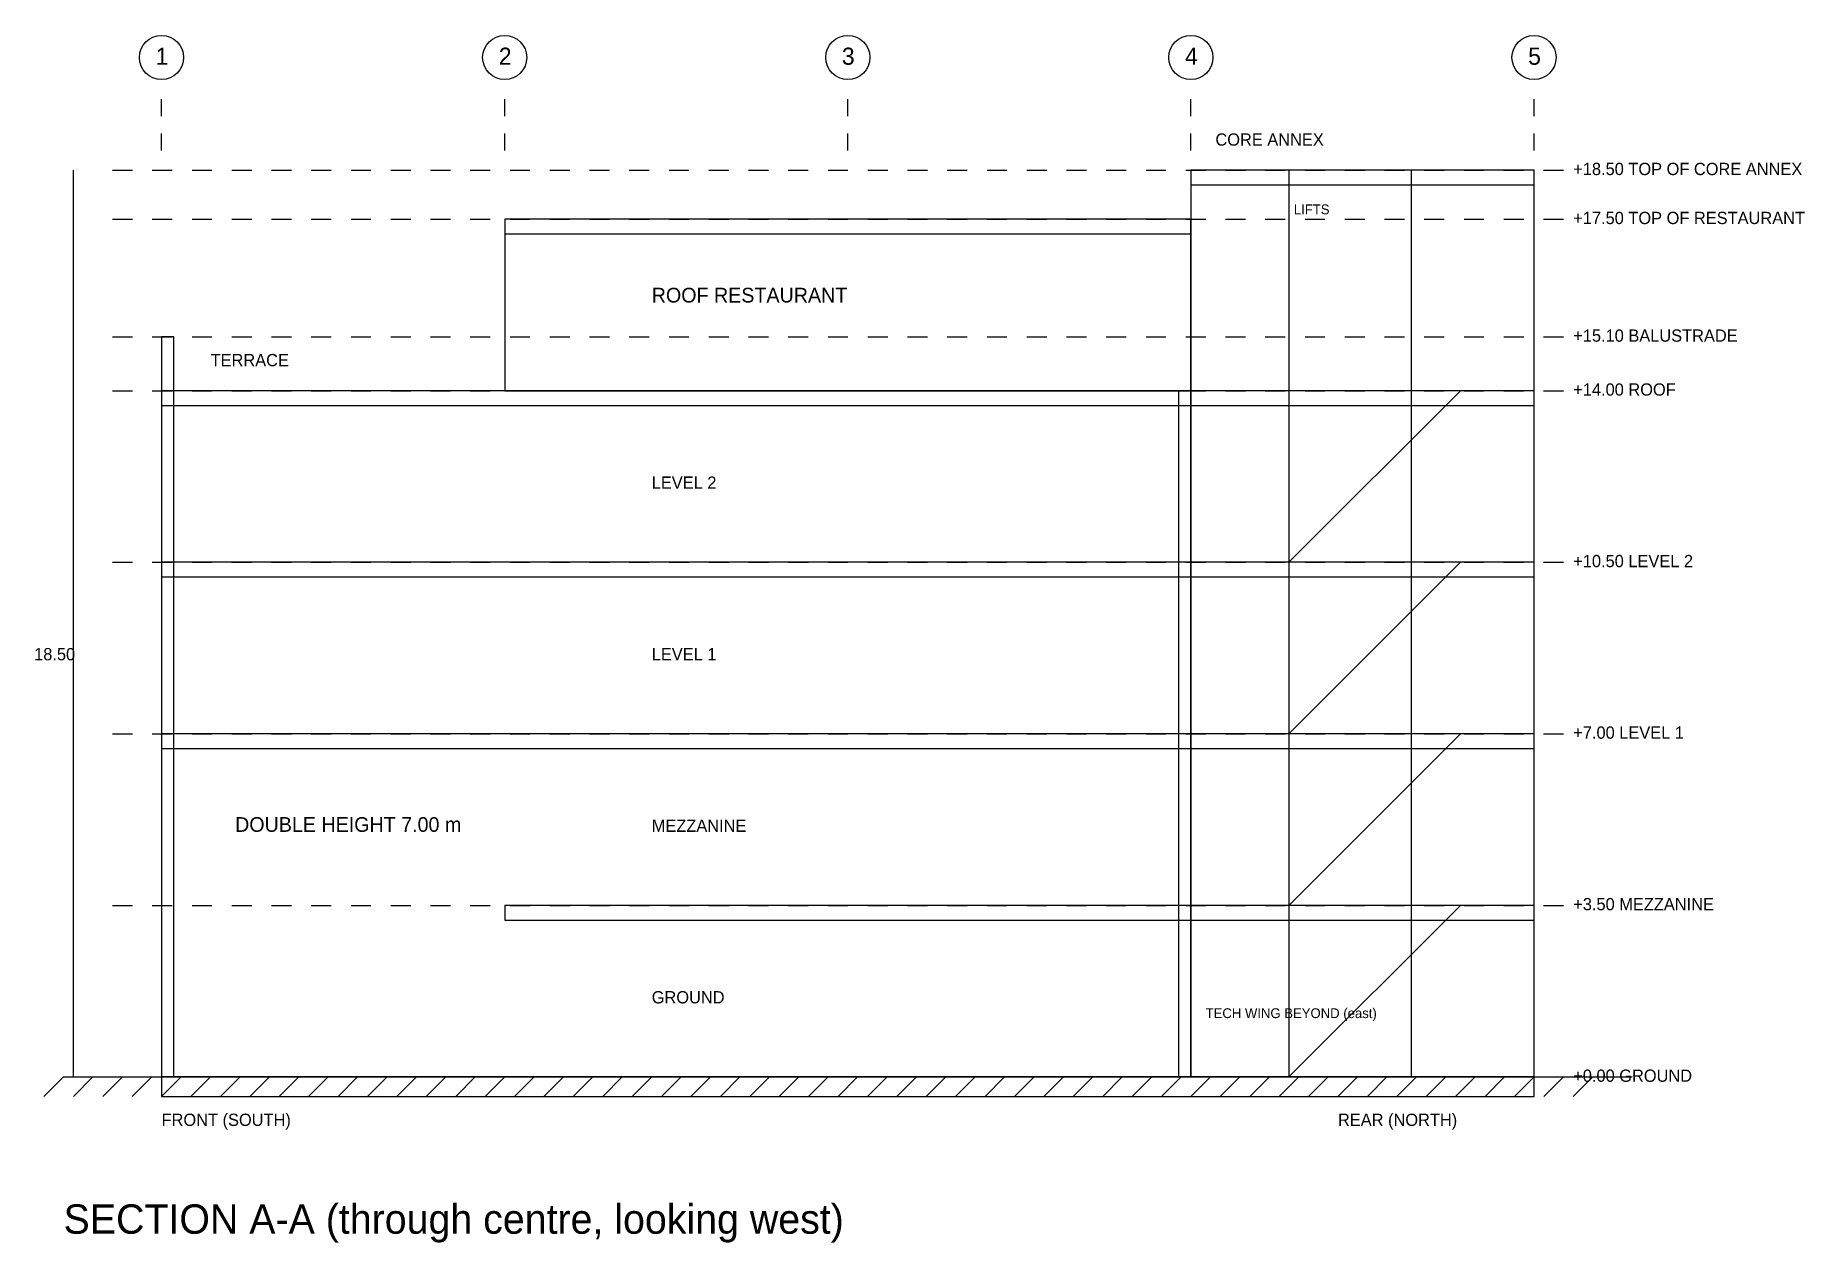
# Model space of a CAD drawing. Header units: metres. Extents: x -4 to 467, y -58 to 89.
# Drawn here: x 177.43 to 213.52, y 46.62 to 71.25 of the extents above; entities that cross this region are included whole.
import ezdxf

# ---------------------------------------------------------------- set-up
doc = ezdxf.new("R2010")
doc.units = ezdxf.units.M
for name, color, linetype in [('BEYOND', 8, 'CONTINUOUS'), ('CORE', 1, 'CONTINUOUS'), ('CUT', 1, 'CONTINUOUS'), ('DIMS', 3, 'CONTINUOUS'), ('GRID', 8, 'CONTINUOUS'), ('GROUND', 8, 'CONTINUOUS'), ('TEXT', 7, 'CONTINUOUS'), ('TITLE', 2, 'CONTINUOUS')]:
    doc.layers.add(name, color=color, linetype=linetype)

msp = doc.modelspace()

# ---------------------------------------------------------------- texts
at = {"layer": 'DIMS'}
for s, p in [('+18.50 TOP OF CORE ANNEX', (208.8, 68.4)), ('+17.50 TOP OF RESTAURANT', (208.8, 67.4)), ('+15.10 BALUSTRADE', (208.8, 65)), ('+14.00 ROOF', (208.8, 63.9)), ('+10.50 LEVEL 2', (208.8, 60.4)), ('18.50', (177.4, 58.5)), ('+7.00 LEVEL 1', (208.8, 56.9)), ('+3.50 MEZZANINE', (208.8, 53.4)), ('+0.00 GROUND', (208.8, 49.9))]:
    msp.add_text(s, height=0.25, dxfattribs=at).set_placement(p)
at = {"layer": 'GRID'}
for s, p in [('1', (179.88, 70.65)), ('2', (186.88, 70.65)), ('3', (193.88, 70.65)), ('4', (200.88, 70.65)), ('5', (207.88, 70.65))]:
    msp.add_text(s, height=0.35, dxfattribs=at).set_placement(p)
at = {"layer": 'TEXT'}
for s, height, p in [('CORE ANNEX', 0.25, (201.5, 69)), ('LIFTS', 0.2, (203.1, 67.6)), ('ROOF RESTAURANT', 0.3, (190, 65.8)), ('TERRACE', 0.25, (181, 64.5)), ('LEVEL 2', 0.25, (190, 62)), ('LEVEL 1', 0.25, (190, 58.5)), ('DOUBLE HEIGHT 7.00 m', 0.3, (181.5, 55)), ('MEZZANINE', 0.25, (190, 55)), ('GROUND', 0.25, (190, 51.5)), ('TECH WING BEYOND (east)', 0.2, (201.3, 51.2)), ('FRONT (SOUTH)', 0.25, (180, 49)), ('REAR (NORTH)', 0.25, (204, 49))]:
    msp.add_text(s, height=height, dxfattribs=at).set_placement(p)
at = {"layer": 'TITLE'}
msp.add_text('SECTION A-A (through centre, looking west)', height=0.6, dxfattribs=at).set_placement((178, 46.8))

# ---------------------------------------------------------------- linework, layer by layer
at = {"layer": 'BEYOND'}
for p, q in [((201, 67.5), (187, 67.5)), ((187, 67.5), (187, 64)), ((201, 64), (201, 67.5)), ((187, 64), (201, 64))]:
    msp.add_line(p, q, dxfattribs=at)
at = {"layer": 'CORE'}
for p, q in [((208, 68.5), (201, 68.5)), ((201, 68.5), (201, 50)), ((205.5, 68.5), (203, 68.5)), ((203, 68.5), (203, 50)), ((205.5, 50), (205.5, 68.5)), ((208, 50), (208, 68.5)), ((203, 60.5), (206.5, 64)), ((203, 57), (206.5, 60.5)), ((203, 53.5), (206.5, 57)), ((203, 50), (206.5, 53.5)), ((201, 50), (208, 50)), ((203, 50), (205.5, 50))]:
    msp.add_line(p, q, dxfattribs=at)
at = {"layer": 'CUT'}
for p, q in [((208, 68.5), (201, 68.5)), ((201, 68.5), (201, 68.2)), ((208, 68.2), (208, 68.5)), ((201, 68.2), (208, 68.2)), ((201, 67.5), (187, 67.5)), ((187, 67.5), (187, 67.2)), ((201, 67.2), (201, 67.5)), ((187, 67.2), (201, 67.2)), ((180.25, 65.1), (180, 65.1)), ((180, 65.1), (180, 50)), ((180.25, 50), (180.25, 65.1)), ((201, 64), (180, 64)), ((180, 64), (180, 63.7)), ((201, 64), (200.75, 64)), ((200.75, 64), (200.75, 50)), ((201, 63.7), (201, 64)), ((201, 50), (201, 64)), ((208, 64), (201, 64)), ((201, 64), (201, 63.7)), ((208, 63.7), (208, 64)), ((180, 63.7), (201, 63.7)), ((201, 63.7), (208, 63.7)), ((201, 60.5), (180, 60.5)), ((180, 60.5), (180, 60.2)), ((201, 60.2), (201, 60.5)), ((208, 60.5), (201, 60.5)), ((201, 60.5), (201, 60.2)), ((208, 60.2), (208, 60.5)), ((180, 60.2), (201, 60.2)), ((201, 60.2), (208, 60.2)), ((201, 57), (180, 57)), ((180, 57), (180, 56.7)), ((180, 56.7), (201, 56.7)), ((201, 56.7), (201, 57)), ((208, 57), (201, 57)), ((201, 57), (201, 56.7)), ((201, 56.7), (208, 56.7)), ((208, 56.7), (208, 57)), ((201, 53.5), (187, 53.5)), ((187, 53.5), (187, 53.2)), ((201, 53.2), (201, 53.5)), ((208, 53.5), (201, 53.5)), ((201, 53.5), (201, 53.2)), ((208, 53.2), (208, 53.5)), ((187, 53.2), (201, 53.2)), ((201, 53.2), (208, 53.2)), ((208, 50), (180, 50)), ((180, 50), (180, 49.6)), ((180, 50), (180.25, 50)), ((200.75, 50), (201, 50)), ((208, 49.6), (208, 50)), ((180, 49.6), (208, 49.6))]:
    msp.add_line(p, q, dxfattribs=at)
at = {"layer": 'DIMS'}
for p, q in [((178.2, 50), (178.2, 68.5)), ((179, 68.5), (179.4055, 68.5)), ((179.811, 68.5), (180.2164, 68.5)), ((180.6219, 68.5), (181.0274, 68.5)), ((181.4329, 68.5), (181.8384, 68.5)), ((182.2438, 68.5), (182.6493, 68.5)), ((183.0548, 68.5), (183.4603, 68.5)), ((183.8658, 68.5), (184.2712, 68.5)), ((184.6767, 68.5), (185.0822, 68.5)), ((185.4877, 68.5), (185.8932, 68.5)), ((186.2986, 68.5), (186.7041, 68.5)), ((187.1096, 68.5), (187.5151, 68.5)), ((187.9205, 68.5), (188.326, 68.5)), ((188.7315, 68.5), (189.137, 68.5)), ((189.5425, 68.5), (189.9479, 68.5)), ((190.3534, 68.5), (190.7589, 68.5)), ((191.1644, 68.5), (191.5699, 68.5)), ((191.9753, 68.5), (192.3808, 68.5)), ((192.7863, 68.5), (193.1918, 68.5)), ((193.5973, 68.5), (194.0027, 68.5)), ((194.4082, 68.5), (194.8137, 68.5)), ((195.2192, 68.5), (195.6247, 68.5)), ((196.0301, 68.5), (196.4356, 68.5)), ((196.8411, 68.5), (197.2466, 68.5)), ((197.6521, 68.5), (198.0575, 68.5)), ((198.463, 68.5), (198.8685, 68.5)), ((199.274, 68.5), (199.6795, 68.5)), ((200.0849, 68.5), (200.4904, 68.5)), ((200.8959, 68.5), (201.3014, 68.5)), ((201.7068, 68.5), (202.1123, 68.5)), ((202.5178, 68.5), (202.9233, 68.5)), ((203.3288, 68.5), (203.7342, 68.5)), ((204.1397, 68.5), (204.5452, 68.5)), ((204.9507, 68.5), (205.3562, 68.5)), ((205.7616, 68.5), (206.1671, 68.5)), ((206.5726, 68.5), (206.9781, 68.5)), ((207.3836, 68.5), (207.789, 68.5)), ((208.1945, 68.5), (208.6, 68.5)), ((179, 67.5), (179.4055, 67.5)), ((179.811, 67.5), (180.2164, 67.5)), ((180.6219, 67.5), (181.0274, 67.5)), ((181.4329, 67.5), (181.8384, 67.5)), ((182.2438, 67.5), (182.6493, 67.5)), ((183.0548, 67.5), (183.4603, 67.5)), ((183.8658, 67.5), (184.2712, 67.5)), ((184.6767, 67.5), (185.0822, 67.5)), ((185.4877, 67.5), (185.8932, 67.5)), ((186.2986, 67.5), (186.7041, 67.5)), ((187.1096, 67.5), (187.5151, 67.5)), ((187.9205, 67.5), (188.326, 67.5)), ((188.7315, 67.5), (189.137, 67.5)), ((189.5425, 67.5), (189.9479, 67.5)), ((190.3534, 67.5), (190.7589, 67.5)), ((191.1644, 67.5), (191.5699, 67.5)), ((191.9753, 67.5), (192.3808, 67.5)), ((192.7863, 67.5), (193.1918, 67.5)), ((193.5973, 67.5), (194.0027, 67.5)), ((194.4082, 67.5), (194.8137, 67.5)), ((195.2192, 67.5), (195.6247, 67.5)), ((196.0301, 67.5), (196.4356, 67.5)), ((196.8411, 67.5), (197.2466, 67.5)), ((197.6521, 67.5), (198.0575, 67.5)), ((198.463, 67.5), (198.8685, 67.5)), ((199.274, 67.5), (199.6795, 67.5)), ((200.0849, 67.5), (200.4904, 67.5)), ((200.8959, 67.5), (201.3014, 67.5)), ((201.7068, 67.5), (202.1123, 67.5)), ((202.5178, 67.5), (202.9233, 67.5)), ((203.3288, 67.5), (203.7342, 67.5)), ((204.1397, 67.5), (204.5452, 67.5)), ((204.9507, 67.5), (205.3562, 67.5)), ((205.7616, 67.5), (206.1671, 67.5)), ((206.5726, 67.5), (206.9781, 67.5)), ((207.3836, 67.5), (207.789, 67.5)), ((208.1945, 67.5), (208.6, 67.5)), ((179, 65.1), (179.4055, 65.1)), ((179.811, 65.1), (180.2164, 65.1)), ((180.6219, 65.1), (181.0274, 65.1)), ((181.4329, 65.1), (181.8384, 65.1)), ((182.2438, 65.1), (182.6493, 65.1)), ((183.0548, 65.1), (183.4603, 65.1)), ((183.8658, 65.1), (184.2712, 65.1)), ((184.6767, 65.1), (185.0822, 65.1)), ((185.4877, 65.1), (185.8932, 65.1)), ((186.2986, 65.1), (186.7041, 65.1)), ((187.1096, 65.1), (187.5151, 65.1)), ((187.9205, 65.1), (188.326, 65.1)), ((188.7315, 65.1), (189.137, 65.1)), ((189.5425, 65.1), (189.9479, 65.1)), ((190.3534, 65.1), (190.7589, 65.1)), ((191.1644, 65.1), (191.5699, 65.1)), ((191.9753, 65.1), (192.3808, 65.1)), ((192.7863, 65.1), (193.1918, 65.1)), ((193.5973, 65.1), (194.0027, 65.1)), ((194.4082, 65.1), (194.8137, 65.1)), ((195.2192, 65.1), (195.6247, 65.1)), ((196.0301, 65.1), (196.4356, 65.1)), ((196.8411, 65.1), (197.2466, 65.1)), ((197.6521, 65.1), (198.0575, 65.1)), ((198.463, 65.1), (198.8685, 65.1)), ((199.274, 65.1), (199.6795, 65.1)), ((200.0849, 65.1), (200.4904, 65.1)), ((200.8959, 65.1), (201.3014, 65.1)), ((201.7068, 65.1), (202.1123, 65.1)), ((202.5178, 65.1), (202.9233, 65.1)), ((203.3288, 65.1), (203.7342, 65.1)), ((204.1397, 65.1), (204.5452, 65.1)), ((204.9507, 65.1), (205.3562, 65.1)), ((205.7616, 65.1), (206.1671, 65.1)), ((206.5726, 65.1), (206.9781, 65.1)), ((207.3836, 65.1), (207.789, 65.1)), ((208.1945, 65.1), (208.6, 65.1)), ((179, 64), (179.4055, 64)), ((179.811, 64), (180.2164, 64)), ((180.6219, 64), (181.0274, 64)), ((181.4329, 64), (181.8384, 64)), ((182.2438, 64), (182.6493, 64)), ((183.0548, 64), (183.4603, 64)), ((183.8658, 64), (184.2712, 64)), ((184.6767, 64), (185.0822, 64)), ((185.4877, 64), (185.8932, 64)), ((186.2986, 64), (186.7041, 64)), ((187.1096, 64), (187.5151, 64)), ((187.9205, 64), (188.326, 64)), ((188.7315, 64), (189.137, 64)), ((189.5425, 64), (189.9479, 64)), ((190.3534, 64), (190.7589, 64)), ((191.1644, 64), (191.5699, 64)), ((191.9753, 64), (192.3808, 64)), ((192.7863, 64), (193.1918, 64)), ((193.5973, 64), (194.0027, 64)), ((194.4082, 64), (194.8137, 64)), ((195.2192, 64), (195.6247, 64)), ((196.0301, 64), (196.4356, 64)), ((196.8411, 64), (197.2466, 64)), ((197.6521, 64), (198.0575, 64)), ((198.463, 64), (198.8685, 64)), ((199.274, 64), (199.6795, 64)), ((200.0849, 64), (200.4904, 64)), ((200.8959, 64), (201.3014, 64)), ((201.7068, 64), (202.1123, 64)), ((202.5178, 64), (202.9233, 64)), ((203.3288, 64), (203.7342, 64)), ((204.1397, 64), (204.5452, 64)), ((204.9507, 64), (205.3562, 64)), ((205.7616, 64), (206.1671, 64)), ((206.5726, 64), (206.9781, 64)), ((207.3836, 64), (207.789, 64)), ((208.1945, 64), (208.6, 64)), ((179, 60.5), (179.4055, 60.5)), ((179.811, 60.5), (180.2164, 60.5)), ((180.6219, 60.5), (181.0274, 60.5)), ((181.4329, 60.5), (181.8384, 60.5)), ((182.2438, 60.5), (182.6493, 60.5)), ((183.0548, 60.5), (183.4603, 60.5)), ((183.8658, 60.5), (184.2712, 60.5)), ((184.6767, 60.5), (185.0822, 60.5)), ((185.4877, 60.5), (185.8932, 60.5)), ((186.2986, 60.5), (186.7041, 60.5)), ((187.1096, 60.5), (187.5151, 60.5)), ((187.9205, 60.5), (188.326, 60.5)), ((188.7315, 60.5), (189.137, 60.5)), ((189.5425, 60.5), (189.9479, 60.5)), ((190.3534, 60.5), (190.7589, 60.5)), ((191.1644, 60.5), (191.5699, 60.5)), ((191.9753, 60.5), (192.3808, 60.5)), ((192.7863, 60.5), (193.1918, 60.5)), ((193.5973, 60.5), (194.0027, 60.5)), ((194.4082, 60.5), (194.8137, 60.5)), ((195.2192, 60.5), (195.6247, 60.5)), ((196.0301, 60.5), (196.4356, 60.5)), ((196.8411, 60.5), (197.2466, 60.5)), ((197.6521, 60.5), (198.0575, 60.5)), ((198.463, 60.5), (198.8685, 60.5)), ((199.274, 60.5), (199.6795, 60.5)), ((200.0849, 60.5), (200.4904, 60.5)), ((200.8959, 60.5), (201.3014, 60.5)), ((201.7068, 60.5), (202.1123, 60.5)), ((202.5178, 60.5), (202.9233, 60.5)), ((203.3288, 60.5), (203.7342, 60.5)), ((204.1397, 60.5), (204.5452, 60.5)), ((204.9507, 60.5), (205.3562, 60.5)), ((205.7616, 60.5), (206.1671, 60.5)), ((206.5726, 60.5), (206.9781, 60.5)), ((207.3836, 60.5), (207.789, 60.5)), ((208.1945, 60.5), (208.6, 60.5)), ((179, 57), (179.4055, 57)), ((179.811, 57), (180.2164, 57)), ((180.6219, 57), (181.0274, 57)), ((181.4329, 57), (181.8384, 57)), ((182.2438, 57), (182.6493, 57)), ((183.0548, 57), (183.4603, 57)), ((183.8658, 57), (184.2712, 57)), ((184.6767, 57), (185.0822, 57)), ((185.4877, 57), (185.8932, 57)), ((186.2986, 57), (186.7041, 57)), ((187.1096, 57), (187.5151, 57)), ((187.9205, 57), (188.326, 57)), ((188.7315, 57), (189.137, 57)), ((189.5425, 57), (189.9479, 57)), ((190.3534, 57), (190.7589, 57)), ((191.1644, 57), (191.5699, 57)), ((191.9753, 57), (192.3808, 57)), ((192.7863, 57), (193.1918, 57)), ((193.5973, 57), (194.0027, 57)), ((194.4082, 57), (194.8137, 57)), ((195.2192, 57), (195.6247, 57)), ((196.0301, 57), (196.4356, 57)), ((196.8411, 57), (197.2466, 57)), ((197.6521, 57), (198.0575, 57)), ((198.463, 57), (198.8685, 57)), ((199.274, 57), (199.6795, 57)), ((200.0849, 57), (200.4904, 57)), ((200.8959, 57), (201.3014, 57)), ((201.7068, 57), (202.1123, 57)), ((202.5178, 57), (202.9233, 57)), ((203.3288, 57), (203.7342, 57)), ((204.1397, 57), (204.5452, 57)), ((204.9507, 57), (205.3562, 57)), ((205.7616, 57), (206.1671, 57)), ((206.5726, 57), (206.9781, 57)), ((207.3836, 57), (207.789, 57)), ((208.1945, 57), (208.6, 57)), ((179, 53.5), (179.4055, 53.5)), ((179.811, 53.5), (180.2164, 53.5)), ((180.6219, 53.5), (181.0274, 53.5)), ((181.4329, 53.5), (181.8384, 53.5)), ((182.2438, 53.5), (182.6493, 53.5)), ((183.0548, 53.5), (183.4603, 53.5)), ((183.8658, 53.5), (184.2712, 53.5)), ((184.6767, 53.5), (185.0822, 53.5)), ((185.4877, 53.5), (185.8932, 53.5)), ((186.2986, 53.5), (186.7041, 53.5)), ((187.1096, 53.5), (187.5151, 53.5)), ((187.9205, 53.5), (188.326, 53.5)), ((188.7315, 53.5), (189.137, 53.5)), ((189.5425, 53.5), (189.9479, 53.5)), ((190.3534, 53.5), (190.7589, 53.5)), ((191.1644, 53.5), (191.5699, 53.5)), ((191.9753, 53.5), (192.3808, 53.5)), ((192.7863, 53.5), (193.1918, 53.5)), ((193.5973, 53.5), (194.0027, 53.5)), ((194.4082, 53.5), (194.8137, 53.5)), ((195.2192, 53.5), (195.6247, 53.5)), ((196.0301, 53.5), (196.4356, 53.5)), ((196.8411, 53.5), (197.2466, 53.5)), ((197.6521, 53.5), (198.0575, 53.5)), ((198.463, 53.5), (198.8685, 53.5)), ((199.274, 53.5), (199.6795, 53.5)), ((200.0849, 53.5), (200.4904, 53.5)), ((200.8959, 53.5), (201.3014, 53.5)), ((201.7068, 53.5), (202.1123, 53.5)), ((202.5178, 53.5), (202.9233, 53.5)), ((203.3288, 53.5), (203.7342, 53.5)), ((204.1397, 53.5), (204.5452, 53.5)), ((204.9507, 53.5), (205.3562, 53.5)), ((205.7616, 53.5), (206.1671, 53.5)), ((206.5726, 53.5), (206.9781, 53.5)), ((207.3836, 53.5), (207.789, 53.5)), ((208.1945, 53.5), (208.6, 53.5)), ((179, 50), (179.4055, 50)), ((179.811, 50), (180.2164, 50)), ((180.6219, 50), (181.0274, 50)), ((181.4329, 50), (181.8384, 50)), ((182.2438, 50), (182.6493, 50)), ((183.0548, 50), (183.4603, 50)), ((183.8658, 50), (184.2712, 50)), ((184.6767, 50), (185.0822, 50)), ((185.4877, 50), (185.8932, 50)), ((186.2986, 50), (186.7041, 50)), ((187.1096, 50), (187.5151, 50)), ((187.9205, 50), (188.326, 50)), ((188.7315, 50), (189.137, 50)), ((189.5425, 50), (189.9479, 50)), ((190.3534, 50), (190.7589, 50)), ((191.1644, 50), (191.5699, 50)), ((191.9753, 50), (192.3808, 50)), ((192.7863, 50), (193.1918, 50)), ((193.5973, 50), (194.0027, 50)), ((194.4082, 50), (194.8137, 50)), ((195.2192, 50), (195.6247, 50)), ((196.0301, 50), (196.4356, 50)), ((196.8411, 50), (197.2466, 50)), ((197.6521, 50), (198.0575, 50)), ((198.463, 50), (198.8685, 50)), ((199.274, 50), (199.6795, 50)), ((200.0849, 50), (200.4904, 50)), ((200.8959, 50), (201.3014, 50)), ((201.7068, 50), (202.1123, 50)), ((202.5178, 50), (202.9233, 50)), ((203.3288, 50), (203.7342, 50)), ((204.1397, 50), (204.5452, 50)), ((204.9507, 50), (205.3562, 50)), ((205.7616, 50), (206.1671, 50)), ((206.5726, 50), (206.9781, 50)), ((207.3836, 50), (207.789, 50)), ((208.1945, 50), (208.6, 50))]:
    msp.add_line(p, q, dxfattribs=at)
at = {"layer": 'GRID'}
for p, q in [((180, 69.6), (180, 69.95)), ((187, 69.6), (187, 69.95)), ((194, 69.6), (194, 69.95)), ((201, 69.6), (201, 69.95)), ((208, 69.6), (208, 69.95)), ((180, 68.9), (180, 69.25)), ((187, 68.9), (187, 69.25)), ((194, 68.9), (194, 69.25)), ((201, 68.9), (201, 69.25)), ((208, 68.9), (208, 69.25))]:
    msp.add_line(p, q, dxfattribs=at)
for centre in [(180, 70.8), (187, 70.8), (194, 70.8), (201, 70.8), (208, 70.8)]:
    msp.add_circle(centre, 0.45, dxfattribs=at)
at = {"layer": 'GROUND'}
for p, q in [((178, 50), (177.6, 49.6)), ((178, 50), (210, 50)), ((178.6, 50), (178.2, 49.6)), ((179.2, 50), (178.8, 49.6)), ((179.8, 50), (179.4, 49.6)), ((180.4, 50), (180, 49.6)), ((181, 50), (180.6, 49.6)), ((181.6, 50), (181.2, 49.6)), ((182.2, 50), (181.8, 49.6)), ((182.8, 50), (182.4, 49.6)), ((183.4, 50), (183, 49.6)), ((184, 50), (183.6, 49.6)), ((184.6, 50), (184.2, 49.6)), ((185.2, 50), (184.8, 49.6)), ((185.8, 50), (185.4, 49.6)), ((186.4, 50), (186, 49.6)), ((187, 50), (186.6, 49.6)), ((187.6, 50), (187.2, 49.6)), ((188.2, 50), (187.8, 49.6)), ((188.8, 50), (188.4, 49.6)), ((189.4, 50), (189, 49.6)), ((190, 50), (189.6, 49.6)), ((190.6, 50), (190.2, 49.6)), ((191.2, 50), (190.8, 49.6)), ((191.8, 50), (191.4, 49.6)), ((192.4, 50), (192, 49.6)), ((193, 50), (192.6, 49.6)), ((193.6, 50), (193.2, 49.6)), ((194.2, 50), (193.8, 49.6)), ((194.8, 50), (194.4, 49.6)), ((195.4, 50), (195, 49.6)), ((196, 50), (195.6, 49.6)), ((196.6, 50), (196.2, 49.6)), ((197.2, 50), (196.8, 49.6)), ((197.8, 50), (197.4, 49.6)), ((198.4, 50), (198, 49.6)), ((199, 50), (198.6, 49.6)), ((199.6, 50), (199.2, 49.6)), ((200.2, 50), (199.8, 49.6)), ((200.8, 50), (200.4, 49.6)), ((201.4, 50), (201, 49.6)), ((202, 50), (201.6, 49.6)), ((202.6, 50), (202.2, 49.6)), ((203.2, 50), (202.8, 49.6)), ((203.8, 50), (203.4, 49.6)), ((204.4, 50), (204, 49.6)), ((205, 50), (204.6, 49.6)), ((205.6, 50), (205.2, 49.6)), ((206.2, 50), (205.8, 49.6)), ((206.8, 50), (206.4, 49.6)), ((207.4, 50), (207, 49.6)), ((208, 50), (207.6, 49.6)), ((208.6, 50), (208.2, 49.6)), ((209.2, 50), (208.8, 49.6))]:
    msp.add_line(p, q, dxfattribs=at)

msp.set_redraw_order([(e.dxf.handle, doc.entitydb.next_handle()) for e in msp.query("TEXT MTEXT ATTDEF DIMENSION ARC_DIMENSION")])  # texts and dimensions are drawn at this point

doc.saveas('drawing.dxf')
